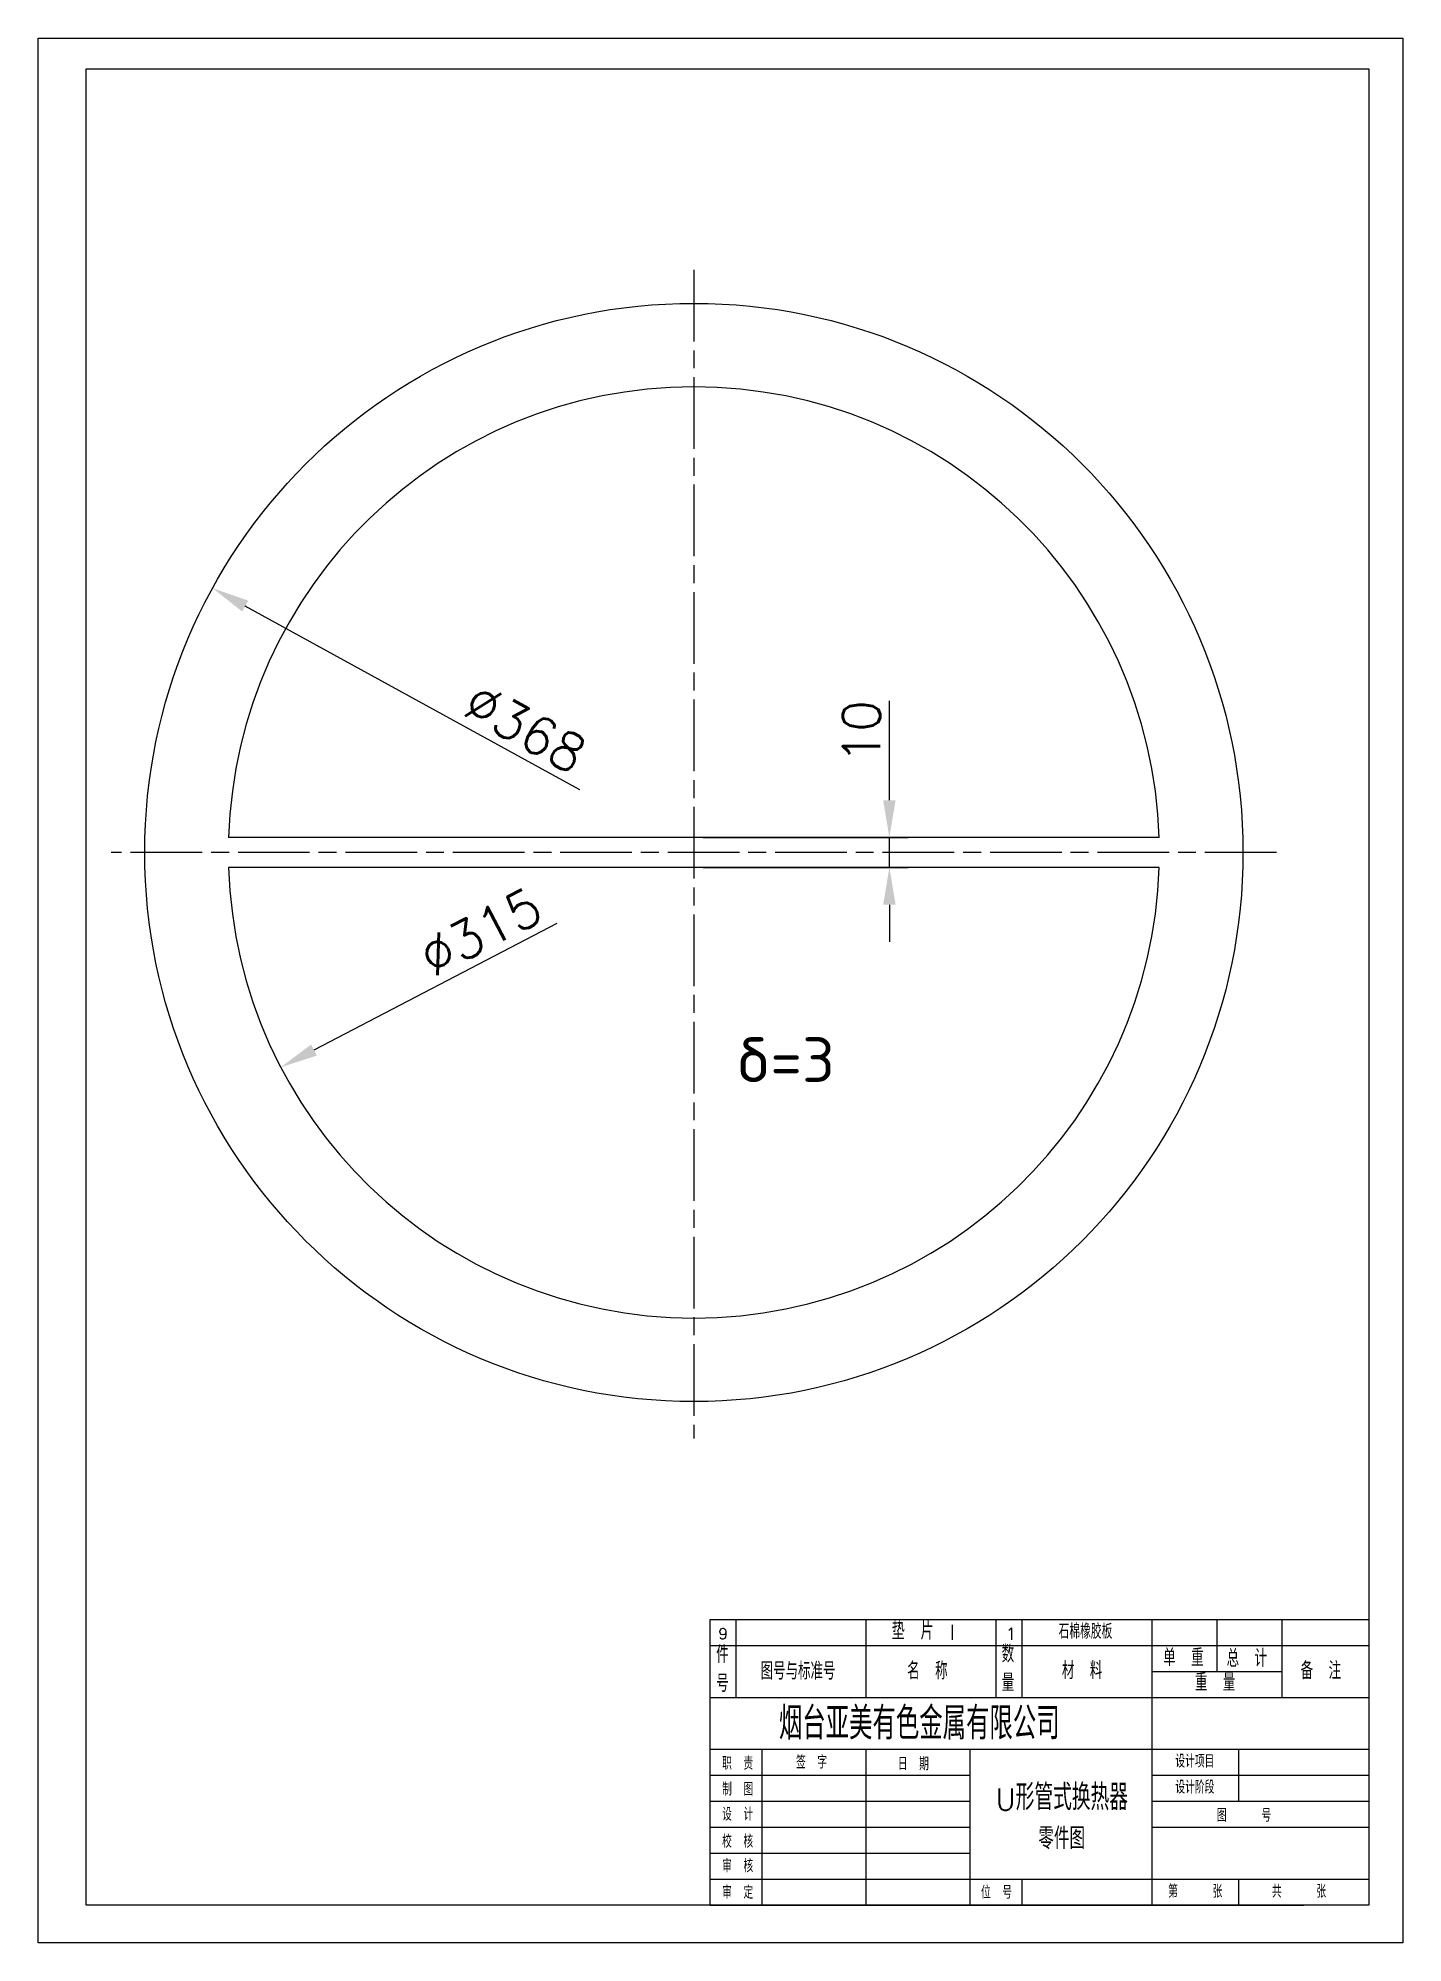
# Model space of a CAD drawing. Header units: millimetres. Extents: x 2215 to 13516, y 3399 to 7964.
# Drawn here: x 7422 to 7880, y 3416 to 4054 of the extents above; entities that cross this region are included whole.
import ezdxf

# ---------------------------------------------------------------- set-up
doc = ezdxf.new("R2010")
doc.units = ezdxf.units.MM
doc.linetypes.add('ACAD_ISO08W100', pattern=[36, 24, -3, 6, -3])
for name, color, linetype in [('中心线', 1, 'ACAD_ISO08W100'), ('实线', 6, 'Continuous'), ('文本', 4, 'Continuous'), ('标注', 3, 'Continuous')]:
    doc.layers.add(name, color=color, linetype=linetype)
doc.styles.get("Standard").update_dxf_attribs({"font": 'txt', "bigfont": 'gbcbig.shx'})
doc.dimstyles.new('ISO-25', dxfattribs={"dimtxt": 2.5, "dimasz": 2.5, "dimexe": 1.25, "dimexo": 0.625, "dimtad": 1, "dimtxsty": 'Standard', "dimcen": 2.5, "dimadec": 0, "dimazin": 0, "dimtfac": 1, "dimtmove": 0, "dimatfit": 3, "dimfxl": 0, "dimarcsym": 0})

msp = doc.modelspace()

# ---------------------------------------------------------------- texts
at = {"layer": '文本'}
for s, insert, char_height, width, attachment_point in [('垫 片 {\\H0.8333x;I}', (7708.382, 3523.284), 6, 181.11171, 1), ('9', (7650.322, 3521.123), 3.629, 11.67825, 1), ('1', (7746.573, 3521.25), 4, 21.38125, 1), ('石棉橡胶板', (7764.283, 3522.599), 5, 89.92699, 1), ('件\\P号', (7649.55, 3515.273), 5.806, 7.95157, 1), ('数\\P量', (7745.226, 3515.479), 5.806, 7.95157, 1), ('材 料', (7765.385, 3509.862), 5.8061, 59.49103, 1), ('单 重', (7799.342, 3514.217), 5.8061, 59.49103, 1), ('总 计', (7820.593, 3513.986), 5.8061, 59.49103, 1), ('备 注', (7845.399, 3509.862), 5.8061, 59.49103, 1), ('图号与标准号', (7664.431, 3509.717), 5.8061, 42.28311, 1), ('名 称', (7713.553, 3509.761), 5.8061, 59.49103, 1), ('重 量', (7809.968, 3505.905), 5.8061, 59.49103, 1), ('烟台亚美有色金属有限公司', (7670.567, 3494.735), 10.8864, 148.05504, 1), ('职 责', (7651.534, 3478.052), 4.3546, 28.30187, 1), ('签 字', (7676.298, 3478.447), 4.3546, 23.63471, 1), ('设计项目', (7803.409, 3478.78), 4.3546, 29.0304, 1), ('日 期', (7710.402, 3477.885), 4.3546, 23.91607, 1), ('制 图', (7651.534, 3469.409), 4.3546, 28.30187, 1), ('{\\H0.8267x;U}形管式换热器\\P{\\H0.8333x;零件图}', (7765.328, 3468.889), 8.70912, 58.39624, 2), ('设计阶段', (7803.409, 3470.071), 4.3546, 29.0304, 1), ('设 计', (7651.534, 3460.986), 4.3546, 28.30187, 1), ('图   号', (7817.348, 3460.634), 4.3546, 59.49103, 1), ('校 核', (7651.534, 3451.899), 4.3546, 28.30187, 1), ('审 核', (7651.534, 3443.699), 4.3546, 28.30187, 1), ('审 定', (7651.534, 3434.833), 4.3546, 28.30187, 1), ('位 号', (7738.276, 3434.818), 4.3546, 16.2908, 1), ('第   张', (7800.984, 3435.168), 4.3546, 59.49103, 1), ('共   张', (7835.77, 3435.168), 4.3546, 59.49103, 1)]:
    msp.add_mtext(s, dxfattribs=dict(at, insert=insert, char_height=char_height, width=width, attachment_point=attachment_point))
at = {"layer": '标注', "insert": (7656.315, 3719.148), "char_height": 15, "width": 10.46912, "attachment_point": 1}
msp.add_mtext('{\\C4;δ=3}', dxfattribs=at)

# ---------------------------------------------------------------- blocks, each defined once
blk = doc.blocks.new('*D76')
at = {"layer": 'Defpoints', "color": 0}
for p in [(7780.47, 3853.04), (7503.66, 3709.09)]:
    blk.add_point(p, dxfattribs=at)
at = {"layer": '标注', "color": 3, "lineweight": -2}
blk.add_line((7596.2, 3757.21), (7514.75, 3714.86), dxfattribs=at)
at = {"layer": '标注', "color": 3}
blk.add_solid([(7513.79, 3716.71), (7515.71, 3713.01), (7503.66, 3709.09)], dxfattribs=at)
at = {"layer": '标注', "color": 4, "insert": (7570.62, 3754.48), "char_height": 12.5, "attachment_point": 5, "rotation": 27.47545}
blk.add_mtext('%%c315', dxfattribs=at)
blk = doc.blocks.new('*D77')
at = {"layer": 'Defpoints', "color": 0}
for p in [(7480.78, 3869.63), (7803.35, 3692.5)]:
    blk.add_point(p, dxfattribs=at)
at = {"layer": '标注', "color": 3, "lineweight": -2}
blk.add_line((7603.89, 3802.03), (7491.74, 3863.61), dxfattribs=at)
at = {"layer": '标注', "color": 3}
blk.add_solid([(7492.74, 3865.44), (7490.73, 3861.79), (7480.78, 3869.63)], dxfattribs=at)
at = {"layer": '标注', "color": 4, "insert": (7585.57, 3822.78), "char_height": 12.5, "attachment_point": 5, "rotation": 331.22841}
blk.add_mtext('∅368', dxfattribs=at)
blk = doc.blocks.new('*D78')
at = {"layer": 'Defpoints', "color": 0}
for p in [(7642.06, 3786.07), (7707.58, 3786.07), (7642.06, 3776.07)]:
    blk.add_point(p, dxfattribs=at)
at = {"layer": '标注', "color": 3, "lineweight": -2}
for p, q in [((7707.58, 3798.57), (7707.58, 3831.9)), ((7645.19, 3786.07), (7713.83, 3786.07)), ((7707.58, 3776.07), (7707.58, 3786.07)), ((7645.19, 3776.07), (7713.83, 3776.07)), ((7707.58, 3763.57), (7707.58, 3751.07))]:
    blk.add_line(p, q, dxfattribs=at)
at = {"layer": '标注', "color": 3}
for points in [[(7705.5, 3798.57), (7709.66, 3798.57), (7707.58, 3786.07)], [(7705.5, 3763.57), (7709.66, 3763.57), (7707.58, 3776.07)]]:
    blk.add_solid(points, dxfattribs=at)
at = {"layer": '标注', "color": 4, "insert": (7698.21, 3821.48), "char_height": 12.5, "attachment_point": 5, "rotation": 90}
blk.add_mtext('10', dxfattribs=at)

# ---------------------------------------------------------------- dimensions: what is measured, and where the dimension line sits
at = {"layer": '标注'}
dim = msp.add_diameter_dim_2p(p1=(7803.349, 3692.503), p2=(7480.78, 3869.628), dimstyle='ISO-25', override={"dimscale": 5, "dimdsep": 46, "dimclrd": 3, "dimclre": 3, "dimclrt": 4}, dxfattribs=at)
dim.commit()
dim.dimension.update_dxf_attribs({"geometry": '*D77', "text_midpoint": (7581.059, 3814.564), "dimtype": 163})
dim = msp.add_diameter_dim_2p(p1=(7780.469, 3853.039), p2=(7503.66, 3709.092), text='%%c315', dimstyle='ISO-25', override={"dimscale": 5, "dimdsep": 46, "dimclrd": 3, "dimclre": 3, "dimclrt": 4, "dimtmove": 1}, dxfattribs=at)
dim.commit()
dim.dimension.update_dxf_attribs({"geometry": '*D76', "text_midpoint": (7574.944, 3746.161), "dimtype": 163})
dim = msp.add_linear_dim(base=(7707.581, 3786.066), p1=(7642.065, 3776.066), p2=(7642.065, 3786.066), angle=90, dimstyle='ISO-25', override={"dimscale": 5, "dimdsep": 46, "dimclrd": 3, "dimclre": 3, "dimclrt": 4}, dxfattribs=at)
dim.commit()
dim.dimension.update_dxf_attribs({"geometry": '*D78', "text_midpoint": (7698.206, 3821.482)})

# ---------------------------------------------------------------- linework, layer by layer
at = {"layer": '中心线'}
for p, q in [((7642.065, 3976.314), (7642.065, 3584.676)), ((7837.313, 3781.066), (7446.816, 3781.066))]:
    msp.add_line(p, q, dxfattribs=at)
at = {"layer": '实线'}
for p, q in [((7797.985, 3786.066), (7486.145, 3786.066)), ((7797.985, 3776.066), (7486.145, 3776.066))]:
    msp.add_line(p, q, dxfattribs=at)
msp.add_circle((7642.065, 3781.066), 184, dxfattribs=at)
for start, end in [(1.836718, 178.163282), (181.836718, 358.163282)]:
    msp.add_arc((7642.065, 3781.066), 156, start, end, dxfattribs=at)
at = {"layer": '标注'}
for p, q in [((7647.56, 3428.296), (7647.56, 3524.096)), ((7647.56, 3524.096), (7868.191, 3524.096)), ((7647.56, 3524.096), (7868.191, 3524.096)), ((7656.269, 3497.969), (7656.269, 3524.096)), ((7699.814, 3497.969), (7699.814, 3524.096)), ((7743.36, 3497.969), (7743.36, 3524.096)), ((7752.069, 3497.969), (7752.069, 3524.096)), ((7795.615, 3480.551), (7795.615, 3524.096)), ((7817.388, 3506.678), (7817.388, 3524.096)), ((7839.16, 3497.969), (7839.16, 3524.096)), ((7647.56, 3515.387), (7868.191, 3515.387)), ((7795.615, 3506.678), (7839.16, 3506.678)), ((7647.56, 3497.969), (7868.191, 3497.969)), ((7647.56, 3428.296), (7647.56, 3480.551)), ((7647.56, 3428.296), (7647.56, 3480.551)), ((7647.56, 3480.551), (7868.191, 3480.551)), ((7664.978, 3428.296), (7664.978, 3480.551)), ((7699.814, 3428.296), (7699.814, 3480.551)), ((7734.651, 3428.296), (7734.651, 3480.551)), ((7795.615, 3428.296), (7795.615, 3480.551)), ((7824.645, 3463.133), (7824.645, 3480.551)), ((7647.56, 3471.842), (7734.651, 3471.842)), ((7795.615, 3471.842), (7868.191, 3471.842)), ((7647.56, 3463.133), (7734.651, 3463.133)), ((7795.615, 3463.133), (7868.191, 3463.133)), ((7647.56, 3454.424), (7734.651, 3454.424)), ((7795.615, 3454.424), (7868.191, 3454.424)), ((7647.56, 3445.714), (7734.651, 3445.714)), ((7647.56, 3437.005), (7868.191, 3437.005)), ((7752.069, 3428.296), (7752.069, 3437.005)), ((7824.645, 3428.296), (7824.645, 3437.005)), ((7647.56, 3428.296), (7846.418, 3428.296))]:
    msp.add_line(p, q, dxfattribs=at)
for points in [[(7422.319, 4053.942), (7879.659, 4053.942), (7879.659, 3415.687), (7422.319, 3415.687)], [(7438.375, 4043.625), (7868.191, 4043.625), (7868.191, 3428.296), (7438.375, 3428.296)]]:
    msp.add_lwpolyline(points, close=True, dxfattribs=at)

msp.set_redraw_order([(e.dxf.handle, doc.entitydb.next_handle()) for e in msp.query("TEXT MTEXT ATTDEF DIMENSION ARC_DIMENSION")])  # texts and dimensions are drawn at this point

doc.saveas('drawing.dxf')
